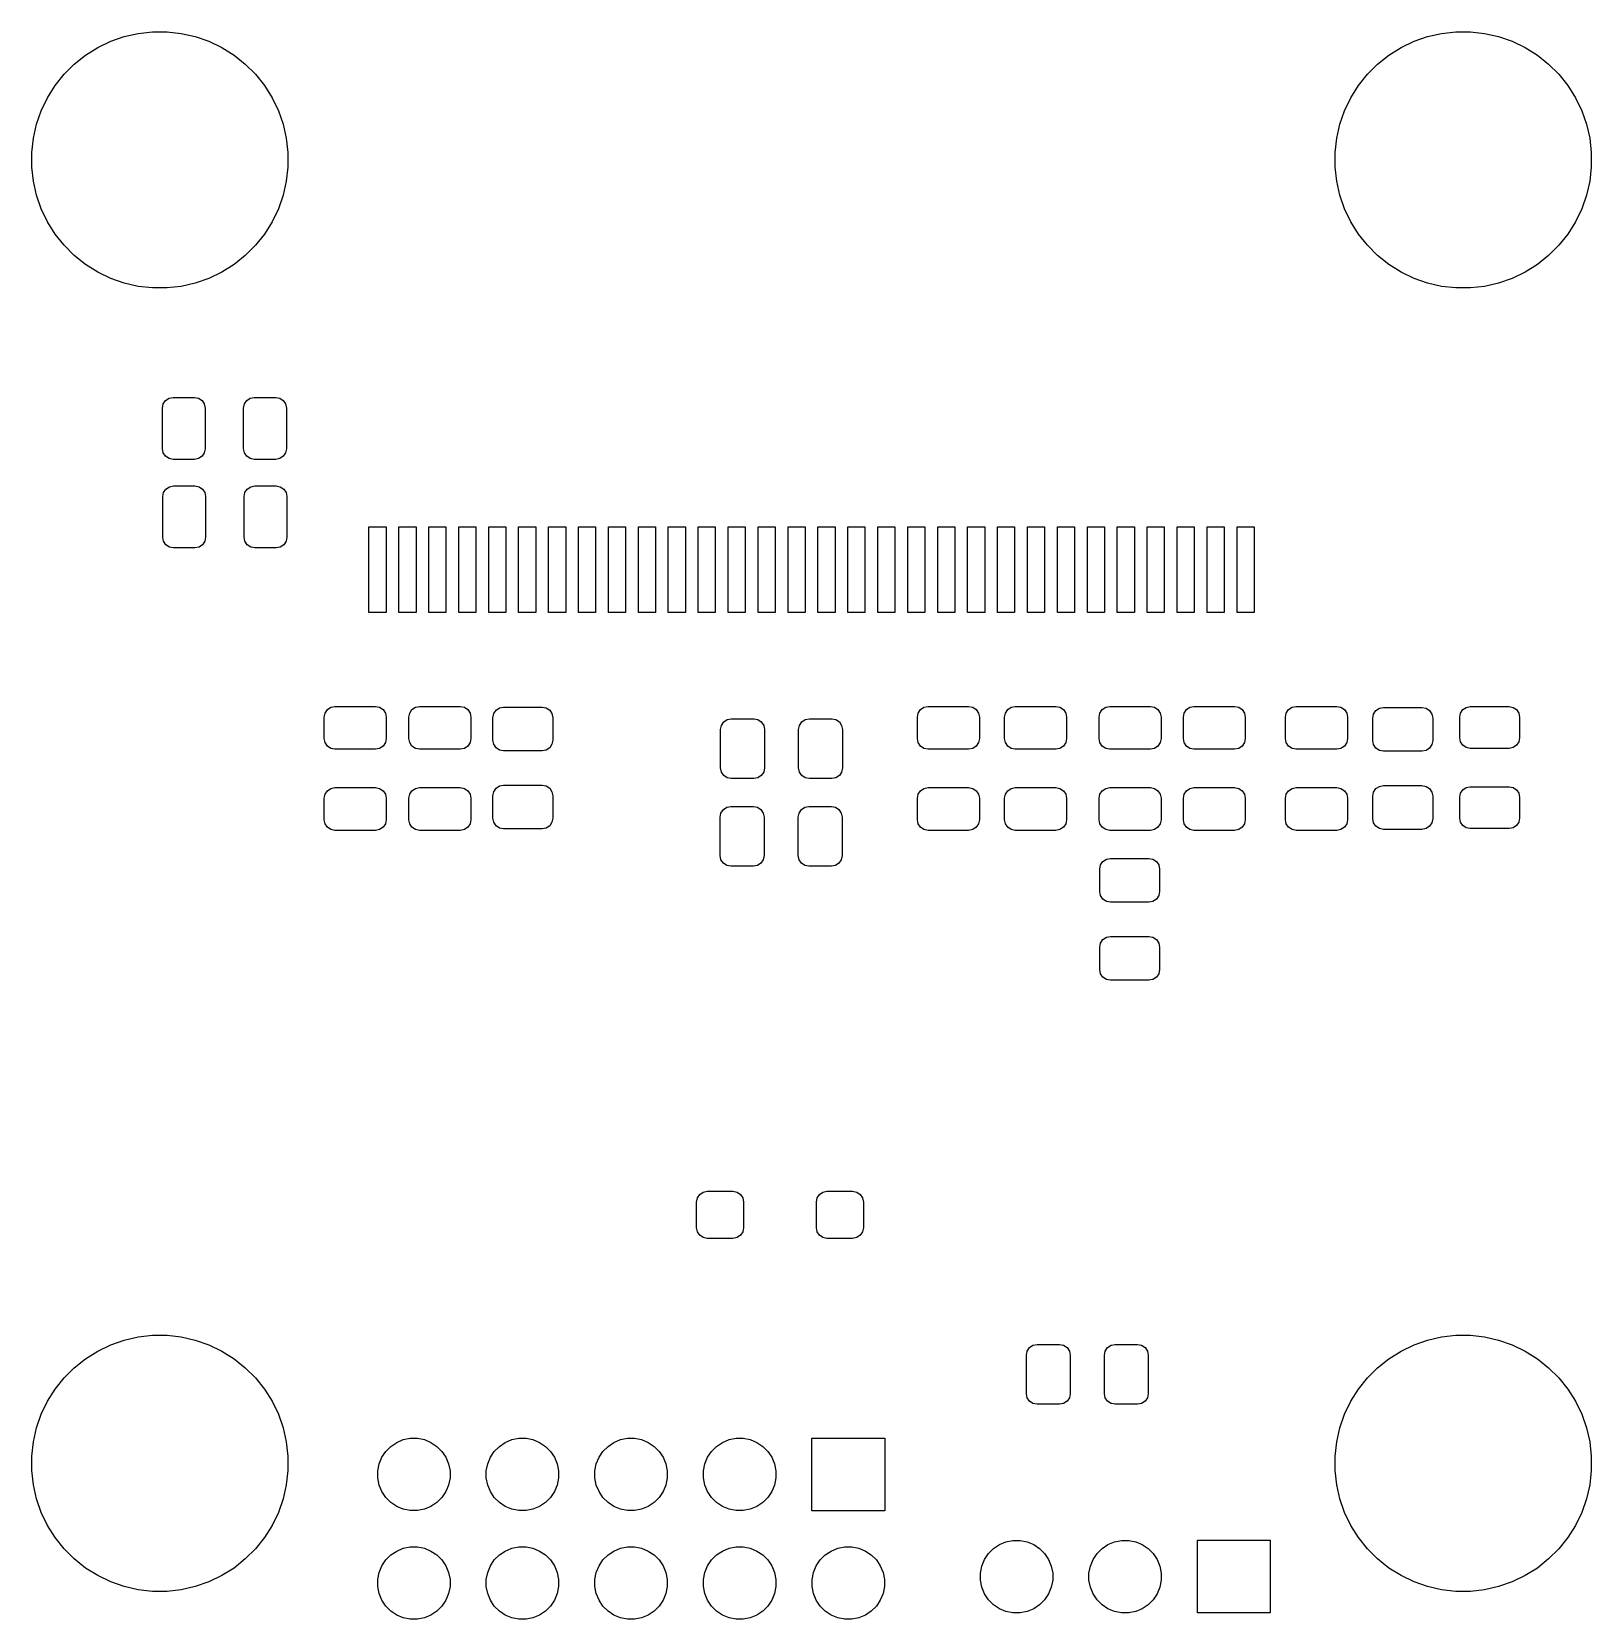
# Model space of a CAD drawing. Extents: x -0.72 to 0.72, y -0.54 to 0.92.
import ezdxf

# ---------------------------------------------------------------- set-up
doc = ezdxf.new("R2010")
doc.units = 0
doc.header["$MEASUREMENT"] = 0
doc.layers.add('BLACK', color=7, linetype='CONTINUOUS')

msp = doc.modelspace()

# ---------------------------------------------------------------- linework, layer by layer
at = {"layer": 'BLACK', "linetype": 'CONTINUOUS'}
for p, q in [((-0.6591, 0.9053), (-0.6472, 0.9111)), ((-0.6472, 0.9111), (-0.6347, 0.9155)), ((-0.6347, 0.9155), (-0.6218, 0.9184)), ((-0.6218, 0.9184), (-0.6086, 0.9199)), ((-0.6086, 0.9199), (-0.5953, 0.9199)), ((-0.5953, 0.9199), (-0.5822, 0.9184)), ((-0.5822, 0.9184), (-0.5693, 0.9155)), ((-0.5693, 0.9155), (-0.5568, 0.9111)), ((-0.5568, 0.9111), (-0.5448, 0.9053)), ((0.5409, 0.9053), (0.5528, 0.9111)), ((0.5528, 0.9111), (0.5653, 0.9155)), ((0.5653, 0.9155), (0.5782, 0.9184)), ((0.5782, 0.9184), (0.5914, 0.9199)), ((0.5914, 0.9199), (0.6047, 0.9199)), ((0.6047, 0.9199), (0.6178, 0.9184)), ((0.6178, 0.9184), (0.6307, 0.9155)), ((0.6307, 0.9155), (0.6432, 0.9111)), ((0.6432, 0.9111), (0.6552, 0.9053)), ((-0.6807, 0.89), (-0.6703, 0.8983)), ((-0.6703, 0.8983), (-0.6591, 0.9053)), ((-0.5448, 0.9053), (-0.5336, 0.8983)), ((-0.5336, 0.8983), (-0.5233, 0.89)), ((0.5193, 0.89), (0.5297, 0.8983)), ((0.5297, 0.8983), (0.5409, 0.9053)), ((0.6552, 0.9053), (0.6664, 0.8983)), ((0.6664, 0.8983), (0.6767, 0.89)), ((-0.6983, 0.8703), (-0.69, 0.8807)), ((-0.69, 0.8807), (-0.6807, 0.89)), ((-0.5233, 0.89), (-0.5139, 0.8807)), ((-0.5139, 0.8807), (-0.5056, 0.8703)), ((0.5017, 0.8703), (0.51, 0.8807)), ((0.51, 0.8807), (0.5193, 0.89)), ((0.6767, 0.89), (0.6861, 0.8807)), ((0.6861, 0.8807), (0.6944, 0.8703)), ((-0.7053, 0.8591), (-0.6983, 0.8703)), ((-0.5056, 0.8703), (-0.4986, 0.8591)), ((0.4947, 0.8591), (0.5017, 0.8703)), ((0.6944, 0.8703), (0.7014, 0.8591)), ((-0.7111, 0.8472), (-0.7053, 0.8591)), ((-0.4986, 0.8591), (-0.4928, 0.8472)), ((0.4889, 0.8472), (0.4947, 0.8591)), ((0.7014, 0.8591), (0.7072, 0.8472)), ((-0.7184, 0.8218), (-0.7155, 0.8347)), ((-0.7155, 0.8347), (-0.7111, 0.8472)), ((-0.4928, 0.8472), (-0.4885, 0.8347)), ((-0.4885, 0.8347), (-0.4855, 0.8218)), ((0.4816, 0.8218), (0.4845, 0.8347)), ((0.4845, 0.8347), (0.4889, 0.8472)), ((0.7072, 0.8472), (0.7115, 0.8347)), ((0.7115, 0.8347), (0.7145, 0.8218)), ((-0.7199, 0.8086), (-0.7184, 0.8218)), ((-0.4855, 0.8218), (-0.484, 0.8086)), ((0.4801, 0.8086), (0.4816, 0.8218)), ((0.7145, 0.8218), (0.716, 0.8086)), ((-0.7199, 0.7953), (-0.7199, 0.8086)), ((-0.484, 0.8086), (-0.484, 0.7953)), ((0.4801, 0.7953), (0.4801, 0.8086)), ((0.716, 0.8086), (0.716, 0.7953)), ((-0.7184, 0.7822), (-0.7199, 0.7953)), ((-0.484, 0.7953), (-0.4855, 0.7822)), ((0.4816, 0.7822), (0.4801, 0.7953)), ((0.716, 0.7953), (0.7145, 0.7822)), ((-0.7155, 0.7693), (-0.7184, 0.7822)), ((-0.4855, 0.7822), (-0.4885, 0.7693)), ((0.4845, 0.7693), (0.4816, 0.7822)), ((0.7145, 0.7822), (0.7115, 0.7693)), ((-0.7111, 0.7568), (-0.7155, 0.7693)), ((-0.4885, 0.7693), (-0.4928, 0.7568)), ((0.4889, 0.7568), (0.4845, 0.7693)), ((0.7115, 0.7693), (0.7072, 0.7568)), ((-0.7053, 0.7448), (-0.7111, 0.7568)), ((-0.4928, 0.7568), (-0.4986, 0.7448)), ((0.4947, 0.7448), (0.4889, 0.7568)), ((0.7072, 0.7568), (0.7014, 0.7448)), ((-0.6983, 0.7336), (-0.7053, 0.7448)), ((-0.69, 0.7233), (-0.6983, 0.7336)), ((-0.5056, 0.7336), (-0.5139, 0.7233)), ((-0.4986, 0.7448), (-0.5056, 0.7336)), ((0.5017, 0.7336), (0.4947, 0.7448)), ((0.51, 0.7233), (0.5017, 0.7336)), ((0.6944, 0.7336), (0.6861, 0.7233)), ((0.7014, 0.7448), (0.6944, 0.7336)), ((-0.6807, 0.7139), (-0.69, 0.7233)), ((-0.5139, 0.7233), (-0.5233, 0.7139)), ((0.5193, 0.7139), (0.51, 0.7233)), ((0.6861, 0.7233), (0.6767, 0.7139)), ((-0.6703, 0.7056), (-0.6807, 0.7139)), ((-0.6591, 0.6986), (-0.6703, 0.7056)), ((-0.5336, 0.7056), (-0.5448, 0.6986)), ((-0.5233, 0.7139), (-0.5336, 0.7056)), ((0.5297, 0.7056), (0.5193, 0.7139)), ((0.5409, 0.6986), (0.5297, 0.7056)), ((0.6664, 0.7056), (0.6552, 0.6986)), ((0.6767, 0.7139), (0.6664, 0.7056)), ((-0.6472, 0.6928), (-0.6591, 0.6986)), ((-0.6347, 0.6885), (-0.6472, 0.6928)), ((-0.6218, 0.6855), (-0.6347, 0.6885)), ((-0.5693, 0.6885), (-0.5822, 0.6855)), ((-0.5568, 0.6928), (-0.5693, 0.6885)), ((-0.5448, 0.6986), (-0.5568, 0.6928)), ((0.5528, 0.6928), (0.5409, 0.6986)), ((0.5653, 0.6885), (0.5528, 0.6928)), ((0.5782, 0.6855), (0.5653, 0.6885)), ((0.6307, 0.6885), (0.6178, 0.6855)), ((0.6432, 0.6928), (0.6307, 0.6885)), ((0.6552, 0.6986), (0.6432, 0.6928)), ((-0.6086, 0.684), (-0.6218, 0.6855)), ((-0.5953, 0.684), (-0.6086, 0.684)), ((-0.5822, 0.6855), (-0.5953, 0.684)), ((0.5914, 0.684), (0.5782, 0.6855)), ((0.6047, 0.684), (0.5914, 0.684)), ((0.6178, 0.6855), (0.6047, 0.684)), ((-0.5996, 0.5734), (-0.5989, 0.5772)), ((-0.5996, 0.536), (-0.5996, 0.5734)), ((-0.5989, 0.5772), (-0.5967, 0.5804)), ((-0.5967, 0.5804), (-0.5935, 0.5825)), ((-0.5935, 0.5825), (-0.5898, 0.5833)), ((-0.5898, 0.5833), (-0.5701, 0.5833)), ((-0.5701, 0.5833), (-0.5663, 0.5825)), ((-0.5663, 0.5825), (-0.5631, 0.5804)), ((-0.5631, 0.5804), (-0.561, 0.5772)), ((-0.561, 0.5772), (-0.5602, 0.5734)), ((-0.5602, 0.5734), (-0.5602, 0.536)), ((-0.5248, 0.5734), (-0.5241, 0.5772)), ((-0.5248, 0.536), (-0.5248, 0.5734)), ((-0.5241, 0.5772), (-0.5219, 0.5804)), ((-0.5219, 0.5804), (-0.5187, 0.5825)), ((-0.5187, 0.5825), (-0.515, 0.5833)), ((-0.515, 0.5833), (-0.4953, 0.5833)), ((-0.4953, 0.5833), (-0.4915, 0.5825)), ((-0.4915, 0.5825), (-0.4883, 0.5804)), ((-0.4883, 0.5804), (-0.4862, 0.5772)), ((-0.4862, 0.5772), (-0.4854, 0.5734)), ((-0.4854, 0.5734), (-0.4854, 0.536)), ((-0.5989, 0.5323), (-0.5996, 0.536)), ((-0.5967, 0.5291), (-0.5989, 0.5323)), ((-0.5935, 0.5269), (-0.5967, 0.5291)), ((-0.5898, 0.5262), (-0.5935, 0.5269)), ((-0.5701, 0.5262), (-0.5898, 0.5262)), ((-0.5663, 0.5269), (-0.5701, 0.5262)), ((-0.5631, 0.5291), (-0.5663, 0.5269)), ((-0.561, 0.5323), (-0.5631, 0.5291)), ((-0.5602, 0.536), (-0.561, 0.5323)), ((-0.5241, 0.5323), (-0.5248, 0.536)), ((-0.5219, 0.5291), (-0.5241, 0.5323)), ((-0.5187, 0.5269), (-0.5219, 0.5291)), ((-0.515, 0.5262), (-0.5187, 0.5269)), ((-0.4953, 0.5262), (-0.515, 0.5262)), ((-0.4915, 0.5269), (-0.4953, 0.5262)), ((-0.4883, 0.5291), (-0.4915, 0.5269)), ((-0.4862, 0.5323), (-0.4883, 0.5291)), ((-0.4854, 0.536), (-0.4862, 0.5323)), ((-0.5985, 0.4957), (-0.5963, 0.4989)), ((-0.5963, 0.4989), (-0.5931, 0.501)), ((-0.5931, 0.501), (-0.5894, 0.5018)), ((-0.5894, 0.5018), (-0.5697, 0.5018)), ((-0.5697, 0.5018), (-0.5659, 0.501)), ((-0.5659, 0.501), (-0.5627, 0.4989)), ((-0.5627, 0.4989), (-0.5606, 0.4957)), ((-0.5237, 0.4957), (-0.5215, 0.4989)), ((-0.5215, 0.4989), (-0.5183, 0.501)), ((-0.5183, 0.501), (-0.5146, 0.5018)), ((-0.5146, 0.5018), (-0.4949, 0.5018)), ((-0.4949, 0.5018), (-0.4911, 0.501)), ((-0.4911, 0.501), (-0.4879, 0.4989)), ((-0.4879, 0.4989), (-0.4858, 0.4957)), ((-0.5992, 0.4919), (-0.5985, 0.4957)), ((-0.5992, 0.4545), (-0.5992, 0.4919)), ((-0.5606, 0.4957), (-0.5598, 0.4919)), ((-0.5598, 0.4919), (-0.5598, 0.4545)), ((-0.5244, 0.4919), (-0.5237, 0.4957)), ((-0.5244, 0.4545), (-0.5244, 0.4919)), ((-0.4858, 0.4957), (-0.485, 0.4919)), ((-0.485, 0.4919), (-0.485, 0.4545)), ((-0.5985, 0.4508), (-0.5992, 0.4545)), ((-0.5598, 0.4545), (-0.5606, 0.4508)), ((-0.5237, 0.4508), (-0.5244, 0.4545)), ((-0.485, 0.4545), (-0.4858, 0.4508)), ((-0.4094, 0.3852), (-0.4094, 0.464)), ((-0.4094, 0.464), (-0.3937, 0.464)), ((-0.3937, 0.464), (-0.3937, 0.3852)), ((-0.3819, 0.3852), (-0.3819, 0.464)), ((-0.3819, 0.464), (-0.3661, 0.464)), ((-0.3661, 0.464), (-0.3661, 0.3852)), ((-0.3543, 0.3852), (-0.3543, 0.464)), ((-0.3543, 0.464), (-0.3386, 0.464)), ((-0.3386, 0.464), (-0.3386, 0.3852)), ((-0.3268, 0.3852), (-0.3268, 0.464)), ((-0.3268, 0.464), (-0.311, 0.464)), ((-0.311, 0.464), (-0.311, 0.3852)), ((-0.2992, 0.3852), (-0.2992, 0.464)), ((-0.2992, 0.464), (-0.2835, 0.464)), ((-0.2835, 0.464), (-0.2835, 0.3852)), ((-0.2717, 0.3852), (-0.2717, 0.464)), ((-0.2717, 0.464), (-0.2559, 0.464)), ((-0.2559, 0.464), (-0.2559, 0.3852)), ((-0.2441, 0.3852), (-0.2441, 0.464)), ((-0.2441, 0.464), (-0.2283, 0.464)), ((-0.2283, 0.464), (-0.2283, 0.3852)), ((-0.2165, 0.3852), (-0.2165, 0.464)), ((-0.2165, 0.464), (-0.2008, 0.464)), ((-0.2008, 0.464), (-0.2008, 0.3852)), ((-0.189, 0.3852), (-0.189, 0.464)), ((-0.189, 0.464), (-0.1732, 0.464)), ((-0.1732, 0.464), (-0.1732, 0.3852)), ((-0.1614, 0.3852), (-0.1614, 0.464)), ((-0.1614, 0.464), (-0.1457, 0.464)), ((-0.1457, 0.464), (-0.1457, 0.3852)), ((-0.1339, 0.3852), (-0.1339, 0.464)), ((-0.1339, 0.464), (-0.1181, 0.464)), ((-0.1181, 0.464), (-0.1181, 0.3852)), ((-0.1063, 0.3852), (-0.1063, 0.464)), ((-0.1063, 0.464), (-0.0906, 0.464)), ((-0.0906, 0.464), (-0.0906, 0.3852)), ((-0.0787, 0.3852), (-0.0787, 0.464)), ((-0.0787, 0.464), (-0.063, 0.464)), ((-0.063, 0.464), (-0.063, 0.3852)), ((-0.0512, 0.3852), (-0.0512, 0.464)), ((-0.0512, 0.464), (-0.0354, 0.464)), ((-0.0354, 0.464), (-0.0354, 0.3852)), ((-0.0236, 0.3852), (-0.0236, 0.464)), ((-0.0236, 0.464), (-0.0079, 0.464)), ((-0.0079, 0.464), (-0.0079, 0.3852)), ((0.0039, 0.3852), (0.0039, 0.464)), ((0.0039, 0.464), (0.0197, 0.464)), ((0.0197, 0.464), (0.0197, 0.3852)), ((0.0315, 0.3852), (0.0315, 0.464)), ((0.0315, 0.464), (0.0472, 0.464)), ((0.0472, 0.464), (0.0472, 0.3852)), ((0.0591, 0.3852), (0.0591, 0.464)), ((0.0591, 0.464), (0.0748, 0.464)), ((0.0748, 0.464), (0.0748, 0.3852)), ((0.0866, 0.3852), (0.0866, 0.464)), ((0.0866, 0.464), (0.1024, 0.464)), ((0.1024, 0.464), (0.1024, 0.3852)), ((0.1142, 0.3852), (0.1142, 0.464)), ((0.1142, 0.464), (0.1299, 0.464)), ((0.1299, 0.464), (0.1299, 0.3852)), ((0.1417, 0.3852), (0.1417, 0.464)), ((0.1417, 0.464), (0.1575, 0.464)), ((0.1575, 0.464), (0.1575, 0.3852)), ((0.1693, 0.3852), (0.1693, 0.464)), ((0.1693, 0.464), (0.185, 0.464)), ((0.185, 0.464), (0.185, 0.3852)), ((0.1969, 0.3852), (0.1969, 0.464)), ((0.1969, 0.464), (0.2126, 0.464)), ((0.2126, 0.464), (0.2126, 0.3852)), ((0.2244, 0.3852), (0.2244, 0.464)), ((0.2244, 0.464), (0.2402, 0.464)), ((0.2402, 0.464), (0.2402, 0.3852)), ((0.252, 0.3852), (0.252, 0.464)), ((0.252, 0.464), (0.2677, 0.464)), ((0.2677, 0.464), (0.2677, 0.3852)), ((0.2795, 0.3852), (0.2795, 0.464)), ((0.2795, 0.464), (0.2953, 0.464)), ((0.2953, 0.464), (0.2953, 0.3852)), ((0.3071, 0.3852), (0.3071, 0.464)), ((0.3071, 0.464), (0.3228, 0.464)), ((0.3228, 0.464), (0.3228, 0.3852)), ((0.3346, 0.3852), (0.3346, 0.464)), ((0.3346, 0.464), (0.3504, 0.464)), ((0.3504, 0.464), (0.3504, 0.3852)), ((0.3622, 0.3852), (0.3622, 0.464)), ((0.3622, 0.464), (0.378, 0.464)), ((0.378, 0.464), (0.378, 0.3852)), ((0.3898, 0.3852), (0.3898, 0.464)), ((0.3898, 0.464), (0.4055, 0.464)), ((0.4055, 0.464), (0.4055, 0.3852)), ((-0.5963, 0.4476), (-0.5985, 0.4508)), ((-0.5931, 0.4454), (-0.5963, 0.4476)), ((-0.5894, 0.4447), (-0.5931, 0.4454)), ((-0.5697, 0.4447), (-0.5894, 0.4447)), ((-0.5659, 0.4454), (-0.5697, 0.4447)), ((-0.5627, 0.4476), (-0.5659, 0.4454)), ((-0.5606, 0.4508), (-0.5627, 0.4476)), ((-0.5215, 0.4476), (-0.5237, 0.4508)), ((-0.5183, 0.4454), (-0.5215, 0.4476)), ((-0.5146, 0.4447), (-0.5183, 0.4454)), ((-0.4949, 0.4447), (-0.5146, 0.4447)), ((-0.4911, 0.4454), (-0.4949, 0.4447)), ((-0.4879, 0.4476), (-0.4911, 0.4454)), ((-0.4858, 0.4508), (-0.4879, 0.4476)), ((-0.3937, 0.3852), (-0.4094, 0.3852)), ((-0.3661, 0.3852), (-0.3819, 0.3852)), ((-0.3386, 0.3852), (-0.3543, 0.3852)), ((-0.311, 0.3852), (-0.3268, 0.3852)), ((-0.2835, 0.3852), (-0.2992, 0.3852)), ((-0.2559, 0.3852), (-0.2717, 0.3852)), ((-0.2283, 0.3852), (-0.2441, 0.3852)), ((-0.2008, 0.3852), (-0.2165, 0.3852)), ((-0.1732, 0.3852), (-0.189, 0.3852)), ((-0.1457, 0.3852), (-0.1614, 0.3852)), ((-0.1181, 0.3852), (-0.1339, 0.3852)), ((-0.0906, 0.3852), (-0.1063, 0.3852)), ((-0.063, 0.3852), (-0.0787, 0.3852)), ((-0.0354, 0.3852), (-0.0512, 0.3852)), ((-0.0079, 0.3852), (-0.0236, 0.3852)), ((0.0197, 0.3852), (0.0039, 0.3852)), ((0.0472, 0.3852), (0.0315, 0.3852)), ((0.0748, 0.3852), (0.0591, 0.3852)), ((0.1024, 0.3852), (0.0866, 0.3852)), ((0.1299, 0.3852), (0.1142, 0.3852)), ((0.1575, 0.3852), (0.1417, 0.3852)), ((0.185, 0.3852), (0.1693, 0.3852)), ((0.2126, 0.3852), (0.1969, 0.3852)), ((0.2402, 0.3852), (0.2244, 0.3852)), ((0.2677, 0.3852), (0.252, 0.3852)), ((0.2953, 0.3852), (0.2795, 0.3852)), ((0.3228, 0.3852), (0.3071, 0.3852)), ((0.3504, 0.3852), (0.3346, 0.3852)), ((0.378, 0.3852), (0.3622, 0.3852)), ((0.4055, 0.3852), (0.3898, 0.3852)), ((-0.4506, 0.289), (-0.4498, 0.2927)), ((-0.4498, 0.2927), (-0.4477, 0.2959)), ((-0.4477, 0.2959), (-0.4445, 0.2981)), ((-0.4445, 0.2981), (-0.4407, 0.2988)), ((-0.4407, 0.2988), (-0.4033, 0.2988)), ((-0.4033, 0.2988), (-0.3996, 0.2981)), ((-0.3996, 0.2981), (-0.3964, 0.2959)), ((-0.3964, 0.2959), (-0.3943, 0.2927)), ((-0.3943, 0.2927), (-0.3935, 0.289)), ((-0.3726, 0.289), (-0.3719, 0.2927)), ((-0.3719, 0.2927), (-0.3698, 0.2959)), ((-0.3698, 0.2959), (-0.3666, 0.2981)), ((-0.3666, 0.2981), (-0.3628, 0.2988)), ((-0.3628, 0.2988), (-0.3254, 0.2988)), ((-0.3254, 0.2988), (-0.3216, 0.2981)), ((-0.3216, 0.2981), (-0.3184, 0.2959)), ((-0.3184, 0.2959), (-0.3163, 0.2927)), ((-0.3163, 0.2927), (-0.3156, 0.289)), ((-0.2945, 0.2922), (-0.2924, 0.2953)), ((-0.2924, 0.2953), (-0.2892, 0.2975)), ((-0.2892, 0.2975), (-0.2854, 0.2982)), ((-0.2854, 0.2982), (-0.25, 0.2982)), ((-0.25, 0.2982), (-0.2462, 0.2975)), ((-0.2462, 0.2975), (-0.243, 0.2953)), ((-0.243, 0.2953), (-0.2409, 0.2922)), ((0.0955, 0.289), (0.0962, 0.2927)), ((0.0962, 0.2927), (0.0984, 0.2959)), ((0.0984, 0.2959), (0.1015, 0.2981)), ((0.1015, 0.2981), (0.1053, 0.2988)), ((0.1053, 0.2988), (0.1427, 0.2988)), ((0.1427, 0.2988), (0.1465, 0.2981)), ((0.1465, 0.2981), (0.1497, 0.2959)), ((0.1497, 0.2959), (0.1518, 0.2927)), ((0.1518, 0.2927), (0.1526, 0.289)), ((0.1758, 0.289), (0.1765, 0.2927)), ((0.1765, 0.2927), (0.1787, 0.2959)), ((0.1787, 0.2959), (0.1819, 0.2981)), ((0.1819, 0.2981), (0.1856, 0.2988)), ((0.1856, 0.2988), (0.223, 0.2988)), ((0.223, 0.2988), (0.2268, 0.2981)), ((0.2268, 0.2981), (0.23, 0.2959)), ((0.23, 0.2959), (0.2321, 0.2927)), ((0.2321, 0.2927), (0.2329, 0.289)), ((0.2628, 0.289), (0.2635, 0.2927)), ((0.2635, 0.2927), (0.2657, 0.2959)), ((0.2657, 0.2959), (0.2689, 0.2981)), ((0.2689, 0.2981), (0.2726, 0.2988)), ((0.2726, 0.2988), (0.31, 0.2988)), ((0.31, 0.2988), (0.3138, 0.2981)), ((0.3138, 0.2981), (0.317, 0.2959)), ((0.317, 0.2959), (0.3191, 0.2927)), ((0.3191, 0.2927), (0.3199, 0.289)), ((0.3404, 0.289), (0.3411, 0.2927)), ((0.3411, 0.2927), (0.3432, 0.2959)), ((0.3432, 0.2959), (0.3464, 0.2981)), ((0.3464, 0.2981), (0.3502, 0.2988)), ((0.3502, 0.2988), (0.3876, 0.2988)), ((0.3876, 0.2988), (0.3914, 0.2981)), ((0.3914, 0.2981), (0.3946, 0.2959)), ((0.3946, 0.2959), (0.3967, 0.2927)), ((0.3967, 0.2927), (0.3974, 0.289)), ((0.4344, 0.289), (0.4352, 0.2927)), ((0.4352, 0.2927), (0.4373, 0.2959)), ((0.4373, 0.2959), (0.4405, 0.2981)), ((0.4405, 0.2981), (0.4443, 0.2988)), ((0.4443, 0.2988), (0.4817, 0.2988)), ((0.4817, 0.2988), (0.4855, 0.2981)), ((0.4855, 0.2981), (0.4887, 0.2959)), ((0.4887, 0.2959), (0.4908, 0.2927)), ((0.4908, 0.2927), (0.4915, 0.289)), ((0.5156, 0.2918), (0.5177, 0.295)), ((0.5177, 0.295), (0.5209, 0.2971)), ((0.5209, 0.2971), (0.5247, 0.2978)), ((0.5247, 0.2978), (0.5601, 0.2978)), ((0.5601, 0.2978), (0.5639, 0.2971)), ((0.5639, 0.2971), (0.5671, 0.295)), ((0.5671, 0.295), (0.5692, 0.2918)), ((0.5949, 0.289), (0.5956, 0.2927)), ((0.5956, 0.2927), (0.5977, 0.2958)), ((0.5977, 0.2958), (0.6008, 0.2979)), ((0.6008, 0.2979), (0.6045, 0.2986)), ((0.6045, 0.2986), (0.6404, 0.2986)), ((0.6404, 0.2986), (0.6441, 0.2979)), ((0.6441, 0.2979), (0.6472, 0.2958)), ((0.6472, 0.2958), (0.6493, 0.2927)), ((0.6493, 0.2927), (0.65, 0.289)), ((-0.4506, 0.2693), (-0.4506, 0.289)), ((-0.3935, 0.289), (-0.3935, 0.2693)), ((-0.3726, 0.2693), (-0.3726, 0.289)), ((-0.3156, 0.289), (-0.3156, 0.2693)), ((-0.2953, 0.2884), (-0.2945, 0.2922)), ((-0.2953, 0.2677), (-0.2953, 0.2884)), ((-0.2409, 0.2922), (-0.2402, 0.2884)), ((-0.2402, 0.2884), (-0.2402, 0.2677)), ((-0.0856, 0.2776), (-0.0849, 0.2813)), ((-0.0849, 0.2813), (-0.0827, 0.2845)), ((-0.0827, 0.2845), (-0.0796, 0.2867)), ((-0.0796, 0.2867), (-0.0758, 0.2874)), ((-0.0758, 0.2874), (-0.0551, 0.2874)), ((-0.0551, 0.2874), (-0.0514, 0.2867)), ((-0.0514, 0.2867), (-0.0482, 0.2845)), ((-0.0482, 0.2845), (-0.046, 0.2813)), ((-0.046, 0.2813), (-0.0453, 0.2776)), ((-0.0138, 0.2776), (-0.013, 0.2813)), ((-0.013, 0.2813), (-0.0109, 0.2845)), ((-0.0109, 0.2845), (-0.0077, 0.2867)), ((-0.0077, 0.2867), (-0.0039, 0.2874)), ((-0.0039, 0.2874), (0.0167, 0.2874)), ((0.0167, 0.2874), (0.0205, 0.2867)), ((0.0205, 0.2867), (0.0237, 0.2845)), ((0.0237, 0.2845), (0.0258, 0.2813)), ((0.0258, 0.2813), (0.0266, 0.2776)), ((0.0955, 0.2693), (0.0955, 0.289)), ((0.1526, 0.289), (0.1526, 0.2693)), ((0.1758, 0.2693), (0.1758, 0.289)), ((0.2329, 0.289), (0.2329, 0.2693)), ((0.2628, 0.2693), (0.2628, 0.289)), ((0.3199, 0.289), (0.3199, 0.2693)), ((0.3404, 0.2693), (0.3404, 0.289)), ((0.3974, 0.289), (0.3974, 0.2693)), ((0.4344, 0.2693), (0.4344, 0.289)), ((0.4915, 0.289), (0.4915, 0.2693)), ((0.5149, 0.288), (0.5156, 0.2918)), ((0.5149, 0.2673), (0.5149, 0.288)), ((0.5692, 0.2918), (0.57, 0.288)), ((0.57, 0.288), (0.57, 0.2673)), ((0.5949, 0.2698), (0.5949, 0.289)), ((0.65, 0.289), (0.65, 0.2698)), ((-0.4498, 0.2655), (-0.4506, 0.2693)), ((-0.4477, 0.2623), (-0.4498, 0.2655)), ((-0.3943, 0.2655), (-0.3964, 0.2623)), ((-0.3935, 0.2693), (-0.3943, 0.2655)), ((-0.3719, 0.2655), (-0.3726, 0.2693)), ((-0.3698, 0.2623), (-0.3719, 0.2655)), ((-0.3163, 0.2655), (-0.3184, 0.2623)), ((-0.3156, 0.2693), (-0.3163, 0.2655)), ((-0.2945, 0.2639), (-0.2953, 0.2677)), ((-0.2924, 0.2608), (-0.2945, 0.2639)), ((-0.2409, 0.2639), (-0.243, 0.2608)), ((-0.2402, 0.2677), (-0.2409, 0.2639)), ((-0.0856, 0.2421), (-0.0856, 0.2776)), ((-0.0453, 0.2776), (-0.0453, 0.2421)), ((-0.0138, 0.2421), (-0.0138, 0.2776)), ((0.0266, 0.2776), (0.0266, 0.2421)), ((0.0962, 0.2655), (0.0955, 0.2693)), ((0.0984, 0.2623), (0.0962, 0.2655)), ((0.1518, 0.2655), (0.1497, 0.2623)), ((0.1526, 0.2693), (0.1518, 0.2655)), ((0.1765, 0.2655), (0.1758, 0.2693)), ((0.1787, 0.2623), (0.1765, 0.2655)), ((0.2321, 0.2655), (0.23, 0.2623)), ((0.2329, 0.2693), (0.2321, 0.2655)), ((0.2635, 0.2655), (0.2628, 0.2693)), ((0.2657, 0.2623), (0.2635, 0.2655)), ((0.3191, 0.2655), (0.317, 0.2623)), ((0.3199, 0.2693), (0.3191, 0.2655)), ((0.3411, 0.2655), (0.3404, 0.2693)), ((0.3432, 0.2623), (0.3411, 0.2655)), ((0.3967, 0.2655), (0.3946, 0.2623)), ((0.3974, 0.2693), (0.3967, 0.2655)), ((0.4352, 0.2655), (0.4344, 0.2693)), ((0.4373, 0.2623), (0.4352, 0.2655)), ((0.4908, 0.2655), (0.4887, 0.2623)), ((0.4915, 0.2693), (0.4908, 0.2655)), ((0.5156, 0.2636), (0.5149, 0.2673)), ((0.5177, 0.2604), (0.5156, 0.2636)), ((0.5692, 0.2636), (0.5671, 0.2604)), ((0.57, 0.2673), (0.5692, 0.2636)), ((0.5956, 0.2662), (0.5949, 0.2698)), ((0.5977, 0.263), (0.5956, 0.2662)), ((0.6493, 0.2662), (0.6472, 0.263)), ((0.65, 0.2698), (0.6493, 0.2662)), ((-0.4445, 0.2602), (-0.4477, 0.2623)), ((-0.4407, 0.2594), (-0.4445, 0.2602)), ((-0.4033, 0.2594), (-0.4407, 0.2594)), ((-0.3996, 0.2602), (-0.4033, 0.2594)), ((-0.3964, 0.2623), (-0.3996, 0.2602)), ((-0.3666, 0.2602), (-0.3698, 0.2623)), ((-0.3628, 0.2594), (-0.3666, 0.2602)), ((-0.3254, 0.2594), (-0.3628, 0.2594)), ((-0.3216, 0.2602), (-0.3254, 0.2594)), ((-0.3184, 0.2623), (-0.3216, 0.2602)), ((-0.2892, 0.2586), (-0.2924, 0.2608)), ((-0.2854, 0.2579), (-0.2892, 0.2586)), ((-0.25, 0.2579), (-0.2854, 0.2579)), ((-0.2462, 0.2586), (-0.25, 0.2579)), ((-0.243, 0.2608), (-0.2462, 0.2586)), ((0.1015, 0.2602), (0.0984, 0.2623)), ((0.1053, 0.2594), (0.1015, 0.2602)), ((0.1427, 0.2594), (0.1053, 0.2594)), ((0.1465, 0.2602), (0.1427, 0.2594)), ((0.1497, 0.2623), (0.1465, 0.2602)), ((0.1819, 0.2602), (0.1787, 0.2623)), ((0.1856, 0.2594), (0.1819, 0.2602)), ((0.223, 0.2594), (0.1856, 0.2594)), ((0.2268, 0.2602), (0.223, 0.2594)), ((0.23, 0.2623), (0.2268, 0.2602)), ((0.2689, 0.2602), (0.2657, 0.2623)), ((0.2726, 0.2594), (0.2689, 0.2602)), ((0.31, 0.2594), (0.2726, 0.2594)), ((0.3138, 0.2602), (0.31, 0.2594)), ((0.317, 0.2623), (0.3138, 0.2602)), ((0.3464, 0.2602), (0.3432, 0.2623)), ((0.3502, 0.2594), (0.3464, 0.2602)), ((0.3876, 0.2594), (0.3502, 0.2594)), ((0.3914, 0.2602), (0.3876, 0.2594)), ((0.3946, 0.2623), (0.3914, 0.2602)), ((0.4405, 0.2602), (0.4373, 0.2623)), ((0.4443, 0.2594), (0.4405, 0.2602)), ((0.4817, 0.2594), (0.4443, 0.2594)), ((0.4855, 0.2602), (0.4817, 0.2594)), ((0.4887, 0.2623), (0.4855, 0.2602)), ((0.5209, 0.2582), (0.5177, 0.2604)), ((0.5247, 0.2575), (0.5209, 0.2582)), ((0.5601, 0.2575), (0.5247, 0.2575)), ((0.5639, 0.2582), (0.5601, 0.2575)), ((0.5671, 0.2604), (0.5639, 0.2582)), ((0.6008, 0.261), (0.5977, 0.263)), ((0.6045, 0.2602), (0.6008, 0.261)), ((0.6404, 0.2602), (0.6045, 0.2602)), ((0.6441, 0.261), (0.6404, 0.2602)), ((0.6472, 0.263), (0.6441, 0.261)), ((-0.0849, 0.2384), (-0.0856, 0.2421)), ((-0.0827, 0.2352), (-0.0849, 0.2384)), ((-0.0796, 0.233), (-0.0827, 0.2352)), ((-0.0482, 0.2352), (-0.0514, 0.233)), ((-0.046, 0.2384), (-0.0482, 0.2352)), ((-0.0453, 0.2421), (-0.046, 0.2384)), ((-0.013, 0.2384), (-0.0138, 0.2421)), ((-0.0109, 0.2352), (-0.013, 0.2384)), ((-0.0077, 0.233), (-0.0109, 0.2352)), ((0.0237, 0.2352), (0.0205, 0.233)), ((0.0258, 0.2384), (0.0237, 0.2352)), ((0.0266, 0.2421), (0.0258, 0.2384)), ((-0.4498, 0.2179), (-0.4477, 0.2211)), ((-0.4477, 0.2211), (-0.4445, 0.2233)), ((-0.4445, 0.2233), (-0.4407, 0.224)), ((-0.4407, 0.224), (-0.4033, 0.224)), ((-0.4033, 0.224), (-0.3996, 0.2233)), ((-0.3996, 0.2233), (-0.3964, 0.2211)), ((-0.3964, 0.2211), (-0.3943, 0.2179)), ((-0.3719, 0.2179), (-0.3698, 0.2211)), ((-0.3698, 0.2211), (-0.3666, 0.2233)), ((-0.3666, 0.2233), (-0.3628, 0.224)), ((-0.3628, 0.224), (-0.3254, 0.224)), ((-0.3254, 0.224), (-0.3216, 0.2233)), ((-0.3216, 0.2233), (-0.3184, 0.2211)), ((-0.3184, 0.2211), (-0.3163, 0.2179)), ((-0.2953, 0.2165), (-0.2945, 0.2203)), ((-0.2945, 0.2203), (-0.2924, 0.2235)), ((-0.2924, 0.2235), (-0.2892, 0.2256)), ((-0.2892, 0.2256), (-0.2854, 0.2264)), ((-0.2854, 0.2264), (-0.25, 0.2264)), ((-0.25, 0.2264), (-0.2462, 0.2256)), ((-0.2462, 0.2256), (-0.243, 0.2235)), ((-0.243, 0.2235), (-0.2409, 0.2203)), ((-0.2409, 0.2203), (-0.2402, 0.2165)), ((-0.0758, 0.2323), (-0.0796, 0.233)), ((-0.0551, 0.2323), (-0.0758, 0.2323)), ((-0.0514, 0.233), (-0.0551, 0.2323)), ((-0.0039, 0.2323), (-0.0077, 0.233)), ((0.0167, 0.2323), (-0.0039, 0.2323)), ((0.0205, 0.233), (0.0167, 0.2323)), ((0.0962, 0.2179), (0.0984, 0.2211)), ((0.0984, 0.2211), (0.1015, 0.2233)), ((0.1015, 0.2233), (0.1053, 0.224)), ((0.1053, 0.224), (0.1427, 0.224)), ((0.1427, 0.224), (0.1465, 0.2233)), ((0.1465, 0.2233), (0.1497, 0.2211)), ((0.1497, 0.2211), (0.1518, 0.2179)), ((0.1765, 0.2179), (0.1787, 0.2211)), ((0.1787, 0.2211), (0.1819, 0.2233)), ((0.1819, 0.2233), (0.1856, 0.224)), ((0.1856, 0.224), (0.223, 0.224)), ((0.223, 0.224), (0.2268, 0.2233)), ((0.2268, 0.2233), (0.23, 0.2211)), ((0.23, 0.2211), (0.2321, 0.2179)), ((0.2635, 0.2179), (0.2657, 0.2211)), ((0.2657, 0.2211), (0.2689, 0.2233)), ((0.2689, 0.2233), (0.2726, 0.224)), ((0.2726, 0.224), (0.31, 0.224)), ((0.31, 0.224), (0.3138, 0.2233)), ((0.3138, 0.2233), (0.317, 0.2211)), ((0.317, 0.2211), (0.3191, 0.2179)), ((0.3411, 0.2179), (0.3432, 0.2211)), ((0.3432, 0.2211), (0.3464, 0.2233)), ((0.3464, 0.2233), (0.3502, 0.224)), ((0.3502, 0.224), (0.3876, 0.224)), ((0.3876, 0.224), (0.3914, 0.2233)), ((0.3914, 0.2233), (0.3946, 0.2211)), ((0.3946, 0.2211), (0.3967, 0.2179)), ((0.4352, 0.2179), (0.4373, 0.2211)), ((0.4373, 0.2211), (0.4405, 0.2233)), ((0.4405, 0.2233), (0.4443, 0.224)), ((0.4443, 0.224), (0.4817, 0.224)), ((0.4817, 0.224), (0.4855, 0.2233)), ((0.4855, 0.2233), (0.4887, 0.2211)), ((0.4887, 0.2211), (0.4908, 0.2179)), ((0.5149, 0.2161), (0.5156, 0.2199)), ((0.5156, 0.2199), (0.5177, 0.2231)), ((0.5177, 0.2231), (0.5209, 0.2252)), ((0.5209, 0.2252), (0.5247, 0.226)), ((0.5247, 0.226), (0.5601, 0.226)), ((0.5601, 0.226), (0.5639, 0.2252)), ((0.5639, 0.2252), (0.5671, 0.2231)), ((0.5671, 0.2231), (0.5692, 0.2199)), ((0.5692, 0.2199), (0.57, 0.2161)), ((0.5956, 0.2189), (0.5977, 0.222)), ((0.5977, 0.222), (0.6008, 0.2241)), ((0.6008, 0.2241), (0.6045, 0.2248)), ((0.6045, 0.2248), (0.6404, 0.2248)), ((0.6404, 0.2248), (0.6441, 0.2241)), ((0.6441, 0.2241), (0.6472, 0.222)), ((0.6472, 0.222), (0.6493, 0.2189)), ((-0.4506, 0.2142), (-0.4498, 0.2179)), ((-0.4506, 0.1945), (-0.4506, 0.2142)), ((-0.3943, 0.2179), (-0.3935, 0.2142)), ((-0.3935, 0.2142), (-0.3935, 0.1945)), ((-0.3726, 0.2142), (-0.3719, 0.2179)), ((-0.3726, 0.1945), (-0.3726, 0.2142)), ((-0.3163, 0.2179), (-0.3156, 0.2142)), ((-0.3156, 0.2142), (-0.3156, 0.1945)), ((-0.2953, 0.1959), (-0.2953, 0.2165)), ((-0.2402, 0.2165), (-0.2402, 0.1959)), ((-0.0831, 0.2038), (-0.0799, 0.2059)), ((-0.0799, 0.2059), (-0.0762, 0.2067)), ((-0.0762, 0.2067), (-0.0555, 0.2067)), ((-0.0555, 0.2067), (-0.0517, 0.2059)), ((-0.0517, 0.2059), (-0.0486, 0.2038)), ((-0.0113, 0.2038), (-0.0081, 0.2059)), ((-0.0081, 0.2059), (-0.0043, 0.2067)), ((-0.0043, 0.2067), (0.0163, 0.2067)), ((0.0163, 0.2067), (0.0201, 0.2059)), ((0.0201, 0.2059), (0.0233, 0.2038)), ((0.0955, 0.2142), (0.0962, 0.2179)), ((0.0955, 0.1945), (0.0955, 0.2142)), ((0.1518, 0.2179), (0.1526, 0.2142)), ((0.1526, 0.2142), (0.1526, 0.1945)), ((0.1758, 0.2142), (0.1765, 0.2179)), ((0.1758, 0.1945), (0.1758, 0.2142)), ((0.2321, 0.2179), (0.2329, 0.2142)), ((0.2329, 0.2142), (0.2329, 0.1945)), ((0.2628, 0.2142), (0.2635, 0.2179)), ((0.2628, 0.1945), (0.2628, 0.2142)), ((0.3191, 0.2179), (0.3199, 0.2142)), ((0.3199, 0.2142), (0.3199, 0.1945)), ((0.3404, 0.2142), (0.3411, 0.2179)), ((0.3404, 0.1945), (0.3404, 0.2142)), ((0.3967, 0.2179), (0.3974, 0.2142)), ((0.3974, 0.2142), (0.3974, 0.1945)), ((0.4344, 0.2142), (0.4352, 0.2179)), ((0.4344, 0.1945), (0.4344, 0.2142)), ((0.4908, 0.2179), (0.4915, 0.2142)), ((0.4915, 0.2142), (0.4915, 0.1945)), ((0.5149, 0.1955), (0.5149, 0.2161)), ((0.57, 0.2161), (0.57, 0.1955)), ((0.5949, 0.2152), (0.5956, 0.2189)), ((0.5949, 0.196), (0.5949, 0.2152)), ((0.6493, 0.2189), (0.65, 0.2152)), ((0.65, 0.2152), (0.65, 0.196)), ((-0.4498, 0.1907), (-0.4506, 0.1945)), ((-0.4477, 0.1875), (-0.4498, 0.1907)), ((-0.3943, 0.1907), (-0.3964, 0.1875)), ((-0.3935, 0.1945), (-0.3943, 0.1907)), ((-0.3719, 0.1907), (-0.3726, 0.1945)), ((-0.3698, 0.1875), (-0.3719, 0.1907)), ((-0.3163, 0.1907), (-0.3184, 0.1875)), ((-0.3156, 0.1945), (-0.3163, 0.1907)), ((-0.2945, 0.1921), (-0.2953, 0.1959)), ((-0.2924, 0.1889), (-0.2945, 0.1921)), ((-0.2409, 0.1921), (-0.243, 0.1889)), ((-0.2402, 0.1959), (-0.2409, 0.1921)), ((-0.086, 0.1969), (-0.0853, 0.2006)), ((-0.086, 0.1614), (-0.086, 0.1969)), ((-0.0853, 0.2006), (-0.0831, 0.2038)), ((-0.0486, 0.2038), (-0.0464, 0.2006)), ((-0.0464, 0.2006), (-0.0457, 0.1969)), ((-0.0457, 0.1969), (-0.0457, 0.1614)), ((-0.0142, 0.1969), (-0.0134, 0.2006)), ((-0.0142, 0.1614), (-0.0142, 0.1969)), ((-0.0134, 0.2006), (-0.0113, 0.2038)), ((0.0233, 0.2038), (0.0254, 0.2006)), ((0.0254, 0.2006), (0.0262, 0.1969)), ((0.0262, 0.1969), (0.0262, 0.1614)), ((0.0962, 0.1907), (0.0955, 0.1945)), ((0.0984, 0.1875), (0.0962, 0.1907)), ((0.1518, 0.1907), (0.1497, 0.1875)), ((0.1526, 0.1945), (0.1518, 0.1907)), ((0.1765, 0.1907), (0.1758, 0.1945)), ((0.1787, 0.1875), (0.1765, 0.1907)), ((0.2321, 0.1907), (0.23, 0.1875)), ((0.2329, 0.1945), (0.2321, 0.1907)), ((0.2635, 0.1907), (0.2628, 0.1945)), ((0.2657, 0.1875), (0.2635, 0.1907)), ((0.3191, 0.1907), (0.317, 0.1875)), ((0.3199, 0.1945), (0.3191, 0.1907)), ((0.3411, 0.1907), (0.3404, 0.1945)), ((0.3432, 0.1875), (0.3411, 0.1907)), ((0.3967, 0.1907), (0.3946, 0.1875)), ((0.3974, 0.1945), (0.3967, 0.1907)), ((0.4352, 0.1907), (0.4344, 0.1945)), ((0.4373, 0.1875), (0.4352, 0.1907)), ((0.4908, 0.1907), (0.4887, 0.1875)), ((0.4915, 0.1945), (0.4908, 0.1907)), ((0.5156, 0.1917), (0.5149, 0.1955)), ((0.5177, 0.1885), (0.5156, 0.1917)), ((0.5692, 0.1917), (0.5671, 0.1885)), ((0.57, 0.1955), (0.5692, 0.1917)), ((0.5956, 0.1923), (0.5949, 0.196)), ((0.5977, 0.1892), (0.5956, 0.1923)), ((0.6493, 0.1923), (0.6472, 0.1892)), ((0.65, 0.196), (0.6493, 0.1923)), ((-0.4445, 0.1854), (-0.4477, 0.1875)), ((-0.4407, 0.1846), (-0.4445, 0.1854)), ((-0.4033, 0.1846), (-0.4407, 0.1846)), ((-0.3996, 0.1854), (-0.4033, 0.1846)), ((-0.3964, 0.1875), (-0.3996, 0.1854)), ((-0.3666, 0.1854), (-0.3698, 0.1875)), ((-0.3628, 0.1846), (-0.3666, 0.1854)), ((-0.3254, 0.1846), (-0.3628, 0.1846)), ((-0.3216, 0.1854), (-0.3254, 0.1846)), ((-0.3184, 0.1875), (-0.3216, 0.1854)), ((-0.2892, 0.1868), (-0.2924, 0.1889)), ((-0.2854, 0.186), (-0.2892, 0.1868)), ((-0.25, 0.186), (-0.2854, 0.186)), ((-0.2462, 0.1868), (-0.25, 0.186)), ((-0.243, 0.1889), (-0.2462, 0.1868)), ((0.1015, 0.1854), (0.0984, 0.1875)), ((0.1053, 0.1846), (0.1015, 0.1854)), ((0.1427, 0.1846), (0.1053, 0.1846)), ((0.1465, 0.1854), (0.1427, 0.1846)), ((0.1497, 0.1875), (0.1465, 0.1854)), ((0.1819, 0.1854), (0.1787, 0.1875)), ((0.1856, 0.1846), (0.1819, 0.1854)), ((0.223, 0.1846), (0.1856, 0.1846)), ((0.2268, 0.1854), (0.223, 0.1846)), ((0.23, 0.1875), (0.2268, 0.1854)), ((0.2689, 0.1854), (0.2657, 0.1875)), ((0.2726, 0.1846), (0.2689, 0.1854)), ((0.31, 0.1846), (0.2726, 0.1846)), ((0.3138, 0.1854), (0.31, 0.1846)), ((0.317, 0.1875), (0.3138, 0.1854)), ((0.3464, 0.1854), (0.3432, 0.1875)), ((0.3502, 0.1846), (0.3464, 0.1854)), ((0.3876, 0.1846), (0.3502, 0.1846)), ((0.3914, 0.1854), (0.3876, 0.1846)), ((0.3946, 0.1875), (0.3914, 0.1854)), ((0.4405, 0.1854), (0.4373, 0.1875)), ((0.4443, 0.1846), (0.4405, 0.1854)), ((0.4817, 0.1846), (0.4443, 0.1846)), ((0.4855, 0.1854), (0.4817, 0.1846)), ((0.4887, 0.1875), (0.4855, 0.1854)), ((0.5209, 0.1864), (0.5177, 0.1885)), ((0.5247, 0.1856), (0.5209, 0.1864)), ((0.5601, 0.1856), (0.5247, 0.1856)), ((0.5639, 0.1864), (0.5601, 0.1856)), ((0.5671, 0.1885), (0.5639, 0.1864)), ((0.6008, 0.1871), (0.5977, 0.1892)), ((0.6045, 0.1864), (0.6008, 0.1871)), ((0.6404, 0.1864), (0.6045, 0.1864)), ((0.6441, 0.1871), (0.6404, 0.1864)), ((0.6472, 0.1892), (0.6441, 0.1871)), ((-0.0853, 0.1577), (-0.086, 0.1614)), ((-0.0457, 0.1614), (-0.0464, 0.1577)), ((-0.0134, 0.1577), (-0.0142, 0.1614)), ((0.0262, 0.1614), (0.0254, 0.1577)), ((-0.0831, 0.1545), (-0.0853, 0.1577)), ((-0.0799, 0.1523), (-0.0831, 0.1545)), ((-0.0762, 0.1516), (-0.0799, 0.1523)), ((-0.0555, 0.1516), (-0.0762, 0.1516)), ((-0.0517, 0.1523), (-0.0555, 0.1516)), ((-0.0486, 0.1545), (-0.0517, 0.1523)), ((-0.0464, 0.1577), (-0.0486, 0.1545)), ((-0.0113, 0.1545), (-0.0134, 0.1577)), ((-0.0081, 0.1523), (-0.0113, 0.1545)), ((-0.0043, 0.1516), (-0.0081, 0.1523)), ((0.0163, 0.1516), (-0.0043, 0.1516)), ((0.0201, 0.1523), (0.0163, 0.1516)), ((0.0233, 0.1545), (0.0201, 0.1523)), ((0.0254, 0.1577), (0.0233, 0.1545)), ((0.2634, 0.149), (0.2641, 0.1528)), ((0.2634, 0.1283), (0.2634, 0.149)), ((0.2641, 0.1528), (0.2663, 0.156)), ((0.2663, 0.156), (0.2695, 0.1581)), ((0.2695, 0.1581), (0.2732, 0.1589)), ((0.2732, 0.1589), (0.3087, 0.1589)), ((0.3087, 0.1589), (0.3124, 0.1581)), ((0.3124, 0.1581), (0.3156, 0.156)), ((0.3156, 0.156), (0.3178, 0.1528)), ((0.3178, 0.1528), (0.3185, 0.149)), ((0.3185, 0.149), (0.3185, 0.1283)), ((0.2641, 0.1246), (0.2634, 0.1283)), ((0.2663, 0.1214), (0.2641, 0.1246)), ((0.2695, 0.1193), (0.2663, 0.1214)), ((0.2732, 0.1185), (0.2695, 0.1193)), ((0.3087, 0.1185), (0.2732, 0.1185)), ((0.3124, 0.1193), (0.3087, 0.1185)), ((0.3156, 0.1214), (0.3124, 0.1193)), ((0.3178, 0.1246), (0.3156, 0.1214)), ((0.3185, 0.1283), (0.3178, 0.1246)), ((0.2634, 0.0772), (0.2641, 0.0809)), ((0.2634, 0.0565), (0.2634, 0.0772)), ((0.2641, 0.0809), (0.2663, 0.0841)), ((0.2663, 0.0841), (0.2695, 0.0863)), ((0.2695, 0.0863), (0.2732, 0.087)), ((0.2732, 0.087), (0.3087, 0.087)), ((0.3087, 0.087), (0.3124, 0.0863)), ((0.3124, 0.0863), (0.3156, 0.0841)), ((0.3156, 0.0841), (0.3178, 0.0809)), ((0.3178, 0.0809), (0.3185, 0.0772)), ((0.3185, 0.0772), (0.3185, 0.0565)), ((0.2641, 0.0527), (0.2634, 0.0565)), ((0.2663, 0.0495), (0.2641, 0.0527)), ((0.2695, 0.0474), (0.2663, 0.0495)), ((0.2732, 0.0467), (0.2695, 0.0474)), ((0.3087, 0.0467), (0.2732, 0.0467)), ((0.3124, 0.0474), (0.3087, 0.0467)), ((0.3156, 0.0495), (0.3124, 0.0474)), ((0.3178, 0.0527), (0.3156, 0.0495)), ((0.3185, 0.0565), (0.3178, 0.0527)), ((-0.1078, -0.1575), (-0.107, -0.1537)), ((-0.1078, -0.1811), (-0.1078, -0.1575)), ((-0.107, -0.1537), (-0.1049, -0.1505)), ((-0.1049, -0.1505), (-0.1017, -0.1484)), ((-0.1017, -0.1484), (-0.0979, -0.1476)), ((-0.0979, -0.1476), (-0.0743, -0.1476)), ((-0.0743, -0.1476), (-0.0705, -0.1484)), ((-0.0705, -0.1484), (-0.0674, -0.1505)), ((-0.0674, -0.1505), (-0.0652, -0.1537)), ((-0.0652, -0.1537), (-0.0645, -0.1575)), ((-0.0645, -0.1575), (-0.0645, -0.1811)), ((0.0025, -0.1575), (0.0032, -0.1537)), ((0.0025, -0.1811), (0.0025, -0.1575)), ((0.0032, -0.1537), (0.0053, -0.1505)), ((0.0053, -0.1505), (0.0085, -0.1484)), ((0.0085, -0.1484), (0.0123, -0.1476)), ((0.0123, -0.1476), (0.0359, -0.1476)), ((0.0359, -0.1476), (0.0397, -0.1484)), ((0.0397, -0.1484), (0.0429, -0.1505)), ((0.0429, -0.1505), (0.045, -0.1537)), ((0.045, -0.1537), (0.0458, -0.1575)), ((0.0458, -0.1575), (0.0458, -0.1811)), ((-0.107, -0.1849), (-0.1078, -0.1811)), ((-0.1049, -0.1881), (-0.107, -0.1849)), ((-0.1017, -0.1902), (-0.1049, -0.1881)), ((-0.0674, -0.1881), (-0.0705, -0.1902)), ((-0.0652, -0.1849), (-0.0674, -0.1881)), ((-0.0645, -0.1811), (-0.0652, -0.1849)), ((0.0032, -0.1849), (0.0025, -0.1811)), ((0.0053, -0.1881), (0.0032, -0.1849)), ((0.0085, -0.1902), (0.0053, -0.1881)), ((0.0429, -0.1881), (0.0397, -0.1902)), ((0.045, -0.1849), (0.0429, -0.1881)), ((0.0458, -0.1811), (0.045, -0.1849)), ((-0.0979, -0.1909), (-0.1017, -0.1902)), ((-0.0743, -0.1909), (-0.0979, -0.1909)), ((-0.0705, -0.1902), (-0.0743, -0.1909)), ((0.0123, -0.1909), (0.0085, -0.1902)), ((0.0359, -0.1909), (0.0123, -0.1909)), ((0.0397, -0.1902), (0.0359, -0.1909)), ((-0.6591, -0.2947), (-0.6472, -0.2889)), ((-0.6472, -0.2889), (-0.6347, -0.2845)), ((-0.6347, -0.2845), (-0.6218, -0.2816)), ((-0.6218, -0.2816), (-0.6086, -0.2801)), ((-0.6086, -0.2801), (-0.5953, -0.2801)), ((-0.5953, -0.2801), (-0.5822, -0.2816)), ((-0.5822, -0.2816), (-0.5693, -0.2845)), ((-0.5693, -0.2845), (-0.5568, -0.2889)), ((-0.5568, -0.2889), (-0.5448, -0.2947)), ((0.1966, -0.2947), (0.1987, -0.2915)), ((0.1987, -0.2915), (0.2019, -0.2893)), ((0.2019, -0.2893), (0.2057, -0.2886)), ((0.2057, -0.2886), (0.2264, -0.2886)), ((0.2264, -0.2886), (0.2301, -0.2893)), ((0.2301, -0.2893), (0.2333, -0.2915)), ((0.2333, -0.2915), (0.2355, -0.2947)), ((0.2685, -0.2947), (0.2706, -0.2915)), ((0.2706, -0.2915), (0.2738, -0.2893)), ((0.2738, -0.2893), (0.2776, -0.2886)), ((0.2776, -0.2886), (0.2982, -0.2886)), ((0.2982, -0.2886), (0.302, -0.2893)), ((0.302, -0.2893), (0.3052, -0.2915)), ((0.3052, -0.2915), (0.3073, -0.2947)), ((0.5409, -0.2947), (0.5528, -0.2889)), ((0.5528, -0.2889), (0.5653, -0.2845)), ((0.5653, -0.2845), (0.5782, -0.2816)), ((0.5782, -0.2816), (0.5914, -0.2801)), ((0.5914, -0.2801), (0.6047, -0.2801)), ((0.6047, -0.2801), (0.6178, -0.2816)), ((0.6178, -0.2816), (0.6307, -0.2845)), ((0.6307, -0.2845), (0.6432, -0.2889)), ((0.6432, -0.2889), (0.6552, -0.2947)), ((-0.6807, -0.31), (-0.6703, -0.3017)), ((-0.6703, -0.3017), (-0.6591, -0.2947)), ((-0.5448, -0.2947), (-0.5336, -0.3017)), ((-0.5336, -0.3017), (-0.5233, -0.31)), ((0.1959, -0.2984), (0.1966, -0.2947)), ((0.1959, -0.3339), (0.1959, -0.2984)), ((0.2355, -0.2947), (0.2362, -0.2984)), ((0.2362, -0.2984), (0.2362, -0.3339)), ((0.2677, -0.2984), (0.2685, -0.2947)), ((0.2677, -0.3339), (0.2677, -0.2984)), ((0.3073, -0.2947), (0.3081, -0.2984)), ((0.3081, -0.2984), (0.3081, -0.3339)), ((0.5193, -0.31), (0.5297, -0.3017)), ((0.5297, -0.3017), (0.5409, -0.2947)), ((0.6552, -0.2947), (0.6664, -0.3017)), ((0.6664, -0.3017), (0.6767, -0.31)), ((-0.6983, -0.3297), (-0.69, -0.3193)), ((-0.69, -0.3193), (-0.6807, -0.31)), ((-0.5233, -0.31), (-0.5139, -0.3193)), ((-0.5139, -0.3193), (-0.5056, -0.3297)), ((0.5017, -0.3297), (0.51, -0.3193)), ((0.51, -0.3193), (0.5193, -0.31)), ((0.6767, -0.31), (0.6861, -0.3193)), ((0.6861, -0.3193), (0.6944, -0.3297)), ((-0.7053, -0.3409), (-0.6983, -0.3297)), ((-0.5056, -0.3297), (-0.4986, -0.3409)), ((0.1966, -0.3376), (0.1959, -0.3339)), ((0.2362, -0.3339), (0.2355, -0.3376)), ((0.2685, -0.3376), (0.2677, -0.3339)), ((0.3081, -0.3339), (0.3073, -0.3376)), ((0.4947, -0.3409), (0.5017, -0.3297)), ((0.6944, -0.3297), (0.7014, -0.3409)), ((-0.7111, -0.3528), (-0.7053, -0.3409)), ((-0.4986, -0.3409), (-0.4928, -0.3528)), ((0.1987, -0.3408), (0.1966, -0.3376)), ((0.2019, -0.343), (0.1987, -0.3408)), ((0.2057, -0.3437), (0.2019, -0.343)), ((0.2264, -0.3437), (0.2057, -0.3437)), ((0.2301, -0.343), (0.2264, -0.3437)), ((0.2333, -0.3408), (0.2301, -0.343)), ((0.2355, -0.3376), (0.2333, -0.3408)), ((0.2706, -0.3408), (0.2685, -0.3376)), ((0.2738, -0.343), (0.2706, -0.3408)), ((0.2776, -0.3437), (0.2738, -0.343)), ((0.2982, -0.3437), (0.2776, -0.3437)), ((0.302, -0.343), (0.2982, -0.3437)), ((0.3052, -0.3408), (0.302, -0.343)), ((0.3073, -0.3376), (0.3052, -0.3408)), ((0.4889, -0.3528), (0.4947, -0.3409)), ((0.7014, -0.3409), (0.7072, -0.3528)), ((-0.7184, -0.3782), (-0.7155, -0.3653)), ((-0.7155, -0.3653), (-0.7111, -0.3528)), ((-0.4928, -0.3528), (-0.4885, -0.3653)), ((-0.4885, -0.3653), (-0.4855, -0.3782)), ((0.4816, -0.3782), (0.4845, -0.3653)), ((0.4845, -0.3653), (0.4889, -0.3528)), ((0.7072, -0.3528), (0.7115, -0.3653)), ((0.7115, -0.3653), (0.7145, -0.3782)), ((-0.7199, -0.3914), (-0.7184, -0.3782)), ((-0.4855, -0.3782), (-0.484, -0.3914)), ((-0.3893, -0.3824), (-0.3839, -0.3788)), ((-0.3839, -0.3788), (-0.3778, -0.3762)), ((-0.3778, -0.3762), (-0.3714, -0.375)), ((-0.3714, -0.375), (-0.3648, -0.375)), ((-0.3648, -0.375), (-0.3584, -0.3762)), ((-0.3584, -0.3762), (-0.3523, -0.3788)), ((-0.3523, -0.3788), (-0.3469, -0.3824)), ((-0.2893, -0.3824), (-0.2839, -0.3788)), ((-0.2839, -0.3788), (-0.2778, -0.3762)), ((-0.2778, -0.3762), (-0.2714, -0.375)), ((-0.2714, -0.375), (-0.2648, -0.375)), ((-0.2648, -0.375), (-0.2584, -0.3762)), ((-0.2584, -0.3762), (-0.2523, -0.3788)), ((-0.2523, -0.3788), (-0.2469, -0.3824)), ((-0.1893, -0.3824), (-0.1839, -0.3788)), ((-0.1839, -0.3788), (-0.1778, -0.3762)), ((-0.1778, -0.3762), (-0.1714, -0.375)), ((-0.1714, -0.375), (-0.1648, -0.375)), ((-0.1648, -0.375), (-0.1584, -0.3762)), ((-0.1584, -0.3762), (-0.1523, -0.3788)), ((-0.1523, -0.3788), (-0.1469, -0.3824)), ((-0.0893, -0.3824), (-0.0839, -0.3788)), ((-0.0839, -0.3788), (-0.0778, -0.3762)), ((-0.0778, -0.3762), (-0.0714, -0.375)), ((-0.0714, -0.375), (-0.0648, -0.375)), ((-0.0648, -0.375), (-0.0584, -0.3762)), ((-0.0584, -0.3762), (-0.0523, -0.3788)), ((-0.0523, -0.3788), (-0.0469, -0.3824)), ((-0.0016, -0.4417), (-0.0016, -0.3748)), ((-0.0016, -0.3748), (0.0654, -0.3748)), ((0.0654, -0.3748), (0.0654, -0.4417)), ((0.4801, -0.3914), (0.4816, -0.3782)), ((0.7145, -0.3782), (0.716, -0.3914)), ((-0.7199, -0.4047), (-0.7199, -0.3914)), ((-0.484, -0.3914), (-0.484, -0.4047)), ((-0.4001, -0.3986), (-0.3976, -0.3925)), ((-0.3976, -0.3925), (-0.394, -0.387)), ((-0.394, -0.387), (-0.3893, -0.3824)), ((-0.3469, -0.3824), (-0.3422, -0.387)), ((-0.3422, -0.387), (-0.3386, -0.3925)), ((-0.3386, -0.3925), (-0.3361, -0.3986)), ((-0.3001, -0.3986), (-0.2976, -0.3925)), ((-0.2976, -0.3925), (-0.294, -0.387)), ((-0.294, -0.387), (-0.2893, -0.3824)), ((-0.2469, -0.3824), (-0.2422, -0.387)), ((-0.2422, -0.387), (-0.2386, -0.3925)), ((-0.2386, -0.3925), (-0.2361, -0.3986)), ((-0.2001, -0.3986), (-0.1976, -0.3925)), ((-0.1976, -0.3925), (-0.194, -0.387)), ((-0.194, -0.387), (-0.1893, -0.3824)), ((-0.1469, -0.3824), (-0.1422, -0.387)), ((-0.1422, -0.387), (-0.1386, -0.3925)), ((-0.1386, -0.3925), (-0.1361, -0.3986)), ((-0.1001, -0.3986), (-0.0976, -0.3925)), ((-0.0976, -0.3925), (-0.094, -0.387)), ((-0.094, -0.387), (-0.0893, -0.3824)), ((-0.0469, -0.3824), (-0.0422, -0.387)), ((-0.0422, -0.387), (-0.0386, -0.3925)), ((-0.0386, -0.3925), (-0.0361, -0.3986)), ((0.4801, -0.4047), (0.4801, -0.3914)), ((0.716, -0.3914), (0.716, -0.4047)), ((-0.7184, -0.4178), (-0.7199, -0.4047)), ((-0.484, -0.4047), (-0.4855, -0.4178)), ((-0.4014, -0.405), (-0.4001, -0.3986)), ((-0.4014, -0.4115), (-0.4014, -0.405)), ((-0.3361, -0.3986), (-0.3348, -0.405)), ((-0.3348, -0.405), (-0.3348, -0.4115)), ((-0.3014, -0.405), (-0.3001, -0.3986)), ((-0.3014, -0.4115), (-0.3014, -0.405)), ((-0.2361, -0.3986), (-0.2348, -0.405)), ((-0.2348, -0.405), (-0.2348, -0.4115)), ((-0.2014, -0.405), (-0.2001, -0.3986)), ((-0.2014, -0.4115), (-0.2014, -0.405)), ((-0.1361, -0.3986), (-0.1348, -0.405)), ((-0.1348, -0.405), (-0.1348, -0.4115)), ((-0.1014, -0.405), (-0.1001, -0.3986)), ((-0.1014, -0.4115), (-0.1014, -0.405)), ((-0.0361, -0.3986), (-0.0348, -0.405)), ((-0.0348, -0.405), (-0.0348, -0.4115)), ((0.4816, -0.4178), (0.4801, -0.4047)), ((0.716, -0.4047), (0.7145, -0.4178)), ((-0.7155, -0.4307), (-0.7184, -0.4178)), ((-0.4855, -0.4178), (-0.4885, -0.4307)), ((-0.4001, -0.418), (-0.4014, -0.4115)), ((-0.3976, -0.424), (-0.4001, -0.418)), ((-0.3361, -0.418), (-0.3386, -0.424)), ((-0.3348, -0.4115), (-0.3361, -0.418)), ((-0.3001, -0.418), (-0.3014, -0.4115)), ((-0.2976, -0.424), (-0.3001, -0.418)), ((-0.2361, -0.418), (-0.2386, -0.424)), ((-0.2348, -0.4115), (-0.2361, -0.418)), ((-0.2001, -0.418), (-0.2014, -0.4115)), ((-0.1976, -0.424), (-0.2001, -0.418)), ((-0.1361, -0.418), (-0.1386, -0.424)), ((-0.1348, -0.4115), (-0.1361, -0.418)), ((-0.1001, -0.418), (-0.1014, -0.4115)), ((-0.0976, -0.424), (-0.1001, -0.418)), ((-0.0361, -0.418), (-0.0386, -0.424)), ((-0.0348, -0.4115), (-0.0361, -0.418)), ((0.4845, -0.4307), (0.4816, -0.4178)), ((0.7145, -0.4178), (0.7115, -0.4307)), ((-0.7111, -0.4432), (-0.7155, -0.4307)), ((-0.4885, -0.4307), (-0.4928, -0.4432)), ((-0.394, -0.4295), (-0.3976, -0.424)), ((-0.3893, -0.4341), (-0.394, -0.4295)), ((-0.3839, -0.4378), (-0.3893, -0.4341)), ((-0.3778, -0.4403), (-0.3839, -0.4378)), ((-0.3523, -0.4378), (-0.3584, -0.4403)), ((-0.3469, -0.4341), (-0.3523, -0.4378)), ((-0.3422, -0.4295), (-0.3469, -0.4341)), ((-0.3386, -0.424), (-0.3422, -0.4295)), ((-0.294, -0.4295), (-0.2976, -0.424)), ((-0.2893, -0.4341), (-0.294, -0.4295)), ((-0.2839, -0.4378), (-0.2893, -0.4341)), ((-0.2778, -0.4403), (-0.2839, -0.4378)), ((-0.2523, -0.4378), (-0.2584, -0.4403)), ((-0.2469, -0.4341), (-0.2523, -0.4378)), ((-0.2422, -0.4295), (-0.2469, -0.4341)), ((-0.2386, -0.424), (-0.2422, -0.4295)), ((-0.194, -0.4295), (-0.1976, -0.424)), ((-0.1893, -0.4341), (-0.194, -0.4295)), ((-0.1839, -0.4378), (-0.1893, -0.4341)), ((-0.1778, -0.4403), (-0.1839, -0.4378)), ((-0.1523, -0.4378), (-0.1584, -0.4403)), ((-0.1469, -0.4341), (-0.1523, -0.4378)), ((-0.1422, -0.4295), (-0.1469, -0.4341)), ((-0.1386, -0.424), (-0.1422, -0.4295)), ((-0.094, -0.4295), (-0.0976, -0.424)), ((-0.0893, -0.4341), (-0.094, -0.4295)), ((-0.0839, -0.4378), (-0.0893, -0.4341)), ((-0.0778, -0.4403), (-0.0839, -0.4378)), ((-0.0523, -0.4378), (-0.0584, -0.4403)), ((-0.0469, -0.4341), (-0.0523, -0.4378)), ((-0.0422, -0.4295), (-0.0469, -0.4341)), ((-0.0386, -0.424), (-0.0422, -0.4295)), ((0.4889, -0.4432), (0.4845, -0.4307)), ((0.7115, -0.4307), (0.7072, -0.4432)), ((-0.7053, -0.4552), (-0.7111, -0.4432)), ((-0.4928, -0.4432), (-0.4986, -0.4552)), ((-0.3714, -0.4416), (-0.3778, -0.4403)), ((-0.3648, -0.4416), (-0.3714, -0.4416)), ((-0.3584, -0.4403), (-0.3648, -0.4416)), ((-0.2714, -0.4416), (-0.2778, -0.4403)), ((-0.2648, -0.4416), (-0.2714, -0.4416)), ((-0.2584, -0.4403), (-0.2648, -0.4416)), ((-0.1714, -0.4416), (-0.1778, -0.4403)), ((-0.1648, -0.4416), (-0.1714, -0.4416)), ((-0.1584, -0.4403), (-0.1648, -0.4416)), ((-0.0714, -0.4416), (-0.0778, -0.4403)), ((-0.0648, -0.4416), (-0.0714, -0.4416)), ((-0.0584, -0.4403), (-0.0648, -0.4416)), ((0.0654, -0.4417), (-0.0016, -0.4417)), ((0.4947, -0.4552), (0.4889, -0.4432)), ((0.7072, -0.4432), (0.7014, -0.4552)), ((-0.6983, -0.4664), (-0.7053, -0.4552)), ((-0.69, -0.4767), (-0.6983, -0.4664)), ((-0.5056, -0.4664), (-0.5139, -0.4767)), ((-0.4986, -0.4552), (-0.5056, -0.4664)), ((0.5017, -0.4664), (0.4947, -0.4552)), ((0.51, -0.4767), (0.5017, -0.4664)), ((0.6944, -0.4664), (0.6861, -0.4767)), ((0.7014, -0.4552), (0.6944, -0.4664)), ((-0.6807, -0.4861), (-0.69, -0.4767)), ((-0.5139, -0.4767), (-0.5233, -0.4861)), ((-0.3893, -0.4824), (-0.3839, -0.4788)), ((-0.3839, -0.4788), (-0.3778, -0.4762)), ((-0.3778, -0.4762), (-0.3714, -0.475)), ((-0.3714, -0.475), (-0.3648, -0.475)), ((-0.3648, -0.475), (-0.3584, -0.4762)), ((-0.3584, -0.4762), (-0.3523, -0.4788)), ((-0.3523, -0.4788), (-0.3469, -0.4824)), ((-0.2893, -0.4824), (-0.2839, -0.4788)), ((-0.2839, -0.4788), (-0.2778, -0.4762)), ((-0.2778, -0.4762), (-0.2714, -0.475)), ((-0.2714, -0.475), (-0.2648, -0.475)), ((-0.2648, -0.475), (-0.2584, -0.4762)), ((-0.2584, -0.4762), (-0.2523, -0.4788)), ((-0.2523, -0.4788), (-0.2469, -0.4824)), ((-0.1893, -0.4824), (-0.1839, -0.4788)), ((-0.1839, -0.4788), (-0.1778, -0.4762)), ((-0.1778, -0.4762), (-0.1714, -0.475)), ((-0.1714, -0.475), (-0.1648, -0.475)), ((-0.1648, -0.475), (-0.1584, -0.4762)), ((-0.1584, -0.4762), (-0.1523, -0.4788)), ((-0.1523, -0.4788), (-0.1469, -0.4824)), ((-0.0893, -0.4824), (-0.0839, -0.4788)), ((-0.0839, -0.4788), (-0.0778, -0.4762)), ((-0.0778, -0.4762), (-0.0714, -0.475)), ((-0.0714, -0.475), (-0.0648, -0.475)), ((-0.0648, -0.475), (-0.0584, -0.4762)), ((-0.0584, -0.4762), (-0.0523, -0.4788)), ((-0.0523, -0.4788), (-0.0469, -0.4824)), ((0.0107, -0.4824), (0.0161, -0.4788)), ((0.0161, -0.4788), (0.0222, -0.4762)), ((0.0222, -0.4762), (0.0286, -0.475)), ((0.0286, -0.475), (0.0352, -0.475)), ((0.0352, -0.475), (0.0416, -0.4762)), ((0.0416, -0.4762), (0.0477, -0.4788)), ((0.0477, -0.4788), (0.0531, -0.4824)), ((0.1573, -0.4866), (0.1609, -0.4811)), ((0.1609, -0.4811), (0.1656, -0.4765)), ((0.1656, -0.4765), (0.171, -0.4728)), ((0.171, -0.4728), (0.1771, -0.4703)), ((0.1771, -0.4703), (0.1835, -0.4691)), ((0.1835, -0.4691), (0.1901, -0.4691)), ((0.1901, -0.4691), (0.1965, -0.4703)), ((0.1965, -0.4703), (0.2026, -0.4728)), ((0.2026, -0.4728), (0.208, -0.4765)), ((0.208, -0.4765), (0.2127, -0.4811)), ((0.2127, -0.4811), (0.2163, -0.4866)), ((0.2573, -0.4866), (0.2609, -0.4811)), ((0.2609, -0.4811), (0.2656, -0.4765)), ((0.2656, -0.4765), (0.271, -0.4728)), ((0.271, -0.4728), (0.2771, -0.4703)), ((0.2771, -0.4703), (0.2835, -0.4691)), ((0.2835, -0.4691), (0.2901, -0.4691)), ((0.2901, -0.4691), (0.2965, -0.4703)), ((0.2965, -0.4703), (0.3026, -0.4728)), ((0.3026, -0.4728), (0.308, -0.4765)), ((0.308, -0.4765), (0.3127, -0.4811)), ((0.3127, -0.4811), (0.3163, -0.4866)), ((0.3533, -0.5358), (0.3533, -0.4689)), ((0.3533, -0.4689), (0.4203, -0.4689)), ((0.4203, -0.4689), (0.4203, -0.5358)), ((0.5193, -0.4861), (0.51, -0.4767)), ((0.6861, -0.4767), (0.6767, -0.4861)), ((-0.6703, -0.4944), (-0.6807, -0.4861)), ((-0.6591, -0.5014), (-0.6703, -0.4944)), ((-0.5336, -0.4944), (-0.5448, -0.5014)), ((-0.5233, -0.4861), (-0.5336, -0.4944)), ((-0.4001, -0.4986), (-0.3976, -0.4925)), ((-0.3976, -0.4925), (-0.394, -0.487)), ((-0.394, -0.487), (-0.3893, -0.4824)), ((-0.3469, -0.4824), (-0.3422, -0.487)), ((-0.3422, -0.487), (-0.3386, -0.4925)), ((-0.3386, -0.4925), (-0.3361, -0.4986)), ((-0.3001, -0.4986), (-0.2976, -0.4925)), ((-0.2976, -0.4925), (-0.294, -0.487)), ((-0.294, -0.487), (-0.2893, -0.4824)), ((-0.2469, -0.4824), (-0.2422, -0.487)), ((-0.2422, -0.487), (-0.2386, -0.4925)), ((-0.2386, -0.4925), (-0.2361, -0.4986)), ((-0.2001, -0.4986), (-0.1976, -0.4925)), ((-0.1976, -0.4925), (-0.194, -0.487)), ((-0.194, -0.487), (-0.1893, -0.4824)), ((-0.1469, -0.4824), (-0.1422, -0.487)), ((-0.1422, -0.487), (-0.1386, -0.4925)), ((-0.1386, -0.4925), (-0.1361, -0.4986)), ((-0.1001, -0.4986), (-0.0976, -0.4925)), ((-0.0976, -0.4925), (-0.094, -0.487)), ((-0.094, -0.487), (-0.0893, -0.4824)), ((-0.0469, -0.4824), (-0.0422, -0.487)), ((-0.0422, -0.487), (-0.0386, -0.4925)), ((-0.0386, -0.4925), (-0.0361, -0.4986)), ((-0.0001, -0.4986), (0.0024, -0.4925)), ((0.0024, -0.4925), (0.006, -0.487)), ((0.006, -0.487), (0.0107, -0.4824)), ((0.0531, -0.4824), (0.0578, -0.487)), ((0.0578, -0.487), (0.0614, -0.4925)), ((0.0614, -0.4925), (0.0639, -0.4986)), ((0.1535, -0.4991), (0.1548, -0.4926)), ((0.1548, -0.4926), (0.1573, -0.4866)), ((0.2163, -0.4866), (0.2188, -0.4926)), ((0.2188, -0.4926), (0.2201, -0.4991)), ((0.2535, -0.4991), (0.2548, -0.4926)), ((0.2548, -0.4926), (0.2573, -0.4866)), ((0.3163, -0.4866), (0.3188, -0.4926)), ((0.3188, -0.4926), (0.3201, -0.4991)), ((0.5297, -0.4944), (0.5193, -0.4861)), ((0.5409, -0.5014), (0.5297, -0.4944)), ((0.6664, -0.4944), (0.6552, -0.5014)), ((0.6767, -0.4861), (0.6664, -0.4944)), ((-0.6472, -0.5072), (-0.6591, -0.5014)), ((-0.6347, -0.5115), (-0.6472, -0.5072)), ((-0.5568, -0.5072), (-0.5693, -0.5115)), ((-0.5448, -0.5014), (-0.5568, -0.5072)), ((-0.4014, -0.505), (-0.4001, -0.4986)), ((-0.4014, -0.5115), (-0.4014, -0.505)), ((-0.3361, -0.4986), (-0.3348, -0.505)), ((-0.3348, -0.505), (-0.3348, -0.5115)), ((-0.3014, -0.505), (-0.3001, -0.4986)), ((-0.3014, -0.5115), (-0.3014, -0.505)), ((-0.2361, -0.4986), (-0.2348, -0.505)), ((-0.2348, -0.505), (-0.2348, -0.5115)), ((-0.2014, -0.505), (-0.2001, -0.4986)), ((-0.2014, -0.5115), (-0.2014, -0.505)), ((-0.1361, -0.4986), (-0.1348, -0.505)), ((-0.1348, -0.505), (-0.1348, -0.5115)), ((-0.1014, -0.505), (-0.1001, -0.4986)), ((-0.1014, -0.5115), (-0.1014, -0.505)), ((-0.0361, -0.4986), (-0.0348, -0.505)), ((-0.0348, -0.505), (-0.0348, -0.5115)), ((-0.0014, -0.505), (-0.0001, -0.4986)), ((-0.0014, -0.5115), (-0.0014, -0.505)), ((0.0639, -0.4986), (0.0652, -0.505)), ((0.0652, -0.505), (0.0652, -0.5115)), ((0.1535, -0.5056), (0.1535, -0.4991)), ((0.1548, -0.5121), (0.1535, -0.5056)), ((0.2201, -0.5056), (0.2188, -0.5121)), ((0.2201, -0.4991), (0.2201, -0.5056)), ((0.2535, -0.5056), (0.2535, -0.4991)), ((0.2548, -0.5121), (0.2535, -0.5056)), ((0.3201, -0.5056), (0.3188, -0.5121)), ((0.3201, -0.4991), (0.3201, -0.5056)), ((0.5528, -0.5072), (0.5409, -0.5014)), ((0.5653, -0.5115), (0.5528, -0.5072)), ((0.6432, -0.5072), (0.6307, -0.5115)), ((0.6552, -0.5014), (0.6432, -0.5072)), ((-0.6218, -0.5145), (-0.6347, -0.5115)), ((-0.6086, -0.516), (-0.6218, -0.5145)), ((-0.5953, -0.516), (-0.6086, -0.516)), ((-0.5822, -0.5145), (-0.5953, -0.516)), ((-0.5693, -0.5115), (-0.5822, -0.5145)), ((-0.4001, -0.518), (-0.4014, -0.5115)), ((-0.3976, -0.524), (-0.4001, -0.518)), ((-0.394, -0.5295), (-0.3976, -0.524)), ((-0.3386, -0.524), (-0.3422, -0.5295)), ((-0.3361, -0.518), (-0.3386, -0.524)), ((-0.3348, -0.5115), (-0.3361, -0.518)), ((-0.3001, -0.518), (-0.3014, -0.5115)), ((-0.2976, -0.524), (-0.3001, -0.518)), ((-0.294, -0.5295), (-0.2976, -0.524)), ((-0.2386, -0.524), (-0.2422, -0.5295)), ((-0.2361, -0.518), (-0.2386, -0.524)), ((-0.2348, -0.5115), (-0.2361, -0.518)), ((-0.2001, -0.518), (-0.2014, -0.5115)), ((-0.1976, -0.524), (-0.2001, -0.518)), ((-0.194, -0.5295), (-0.1976, -0.524)), ((-0.1386, -0.524), (-0.1422, -0.5295)), ((-0.1361, -0.518), (-0.1386, -0.524)), ((-0.1348, -0.5115), (-0.1361, -0.518)), ((-0.1001, -0.518), (-0.1014, -0.5115)), ((-0.0976, -0.524), (-0.1001, -0.518)), ((-0.094, -0.5295), (-0.0976, -0.524)), ((-0.0386, -0.524), (-0.0422, -0.5295)), ((-0.0361, -0.518), (-0.0386, -0.524)), ((-0.0348, -0.5115), (-0.0361, -0.518)), ((-0.0001, -0.518), (-0.0014, -0.5115)), ((0.0024, -0.524), (-0.0001, -0.518)), ((0.006, -0.5295), (0.0024, -0.524)), ((0.0614, -0.524), (0.0578, -0.5295)), ((0.0639, -0.518), (0.0614, -0.524)), ((0.0652, -0.5115), (0.0639, -0.518)), ((0.1573, -0.5181), (0.1548, -0.5121)), ((0.1609, -0.5236), (0.1573, -0.5181)), ((0.1656, -0.5282), (0.1609, -0.5236)), ((0.2127, -0.5236), (0.208, -0.5282)), ((0.2163, -0.5181), (0.2127, -0.5236)), ((0.2188, -0.5121), (0.2163, -0.5181)), ((0.2573, -0.5181), (0.2548, -0.5121)), ((0.2609, -0.5236), (0.2573, -0.5181)), ((0.2656, -0.5282), (0.2609, -0.5236)), ((0.3127, -0.5236), (0.308, -0.5282)), ((0.3163, -0.5181), (0.3127, -0.5236)), ((0.3188, -0.5121), (0.3163, -0.5181)), ((0.5782, -0.5145), (0.5653, -0.5115)), ((0.5914, -0.516), (0.5782, -0.5145)), ((0.6047, -0.516), (0.5914, -0.516)), ((0.6178, -0.5145), (0.6047, -0.516)), ((0.6307, -0.5115), (0.6178, -0.5145)), ((-0.3893, -0.5341), (-0.394, -0.5295)), ((-0.3839, -0.5378), (-0.3893, -0.5341)), ((-0.3778, -0.5403), (-0.3839, -0.5378)), ((-0.3714, -0.5416), (-0.3778, -0.5403)), ((-0.3584, -0.5403), (-0.3648, -0.5416)), ((-0.3523, -0.5378), (-0.3584, -0.5403)), ((-0.3469, -0.5341), (-0.3523, -0.5378)), ((-0.3422, -0.5295), (-0.3469, -0.5341)), ((-0.2893, -0.5341), (-0.294, -0.5295)), ((-0.2839, -0.5378), (-0.2893, -0.5341)), ((-0.2778, -0.5403), (-0.2839, -0.5378)), ((-0.2714, -0.5416), (-0.2778, -0.5403)), ((-0.2584, -0.5403), (-0.2648, -0.5416)), ((-0.2523, -0.5378), (-0.2584, -0.5403)), ((-0.2469, -0.5341), (-0.2523, -0.5378)), ((-0.2422, -0.5295), (-0.2469, -0.5341)), ((-0.1893, -0.5341), (-0.194, -0.5295)), ((-0.1839, -0.5378), (-0.1893, -0.5341)), ((-0.1778, -0.5403), (-0.1839, -0.5378)), ((-0.1714, -0.5416), (-0.1778, -0.5403)), ((-0.1584, -0.5403), (-0.1648, -0.5416)), ((-0.1523, -0.5378), (-0.1584, -0.5403)), ((-0.1469, -0.5341), (-0.1523, -0.5378)), ((-0.1422, -0.5295), (-0.1469, -0.5341)), ((-0.0893, -0.5341), (-0.094, -0.5295)), ((-0.0839, -0.5378), (-0.0893, -0.5341)), ((-0.0778, -0.5403), (-0.0839, -0.5378)), ((-0.0714, -0.5416), (-0.0778, -0.5403)), ((-0.0584, -0.5403), (-0.0648, -0.5416)), ((-0.0523, -0.5378), (-0.0584, -0.5403)), ((-0.0469, -0.5341), (-0.0523, -0.5378)), ((-0.0422, -0.5295), (-0.0469, -0.5341)), ((0.0107, -0.5341), (0.006, -0.5295)), ((0.0161, -0.5378), (0.0107, -0.5341)), ((0.0222, -0.5403), (0.0161, -0.5378)), ((0.0286, -0.5416), (0.0222, -0.5403)), ((0.0416, -0.5403), (0.0352, -0.5416)), ((0.0477, -0.5378), (0.0416, -0.5403)), ((0.0531, -0.5341), (0.0477, -0.5378)), ((0.0578, -0.5295), (0.0531, -0.5341)), ((0.171, -0.5319), (0.1656, -0.5282)), ((0.1771, -0.5344), (0.171, -0.5319)), ((0.1835, -0.5357), (0.1771, -0.5344)), ((0.1901, -0.5357), (0.1835, -0.5357)), ((0.1965, -0.5344), (0.1901, -0.5357)), ((0.2026, -0.5319), (0.1965, -0.5344)), ((0.208, -0.5282), (0.2026, -0.5319)), ((0.271, -0.5319), (0.2656, -0.5282)), ((0.2771, -0.5344), (0.271, -0.5319)), ((0.2835, -0.5357), (0.2771, -0.5344)), ((0.2901, -0.5357), (0.2835, -0.5357)), ((0.2965, -0.5344), (0.2901, -0.5357)), ((0.3026, -0.5319), (0.2965, -0.5344)), ((0.308, -0.5282), (0.3026, -0.5319)), ((0.4203, -0.5358), (0.3533, -0.5358)), ((-0.3648, -0.5416), (-0.3714, -0.5416)), ((-0.2648, -0.5416), (-0.2714, -0.5416)), ((-0.1648, -0.5416), (-0.1714, -0.5416)), ((-0.0648, -0.5416), (-0.0714, -0.5416)), ((0.0352, -0.5416), (0.0286, -0.5416))]:
    msp.add_line(p, q, dxfattribs=at)

doc.saveas('drawing.dxf')
